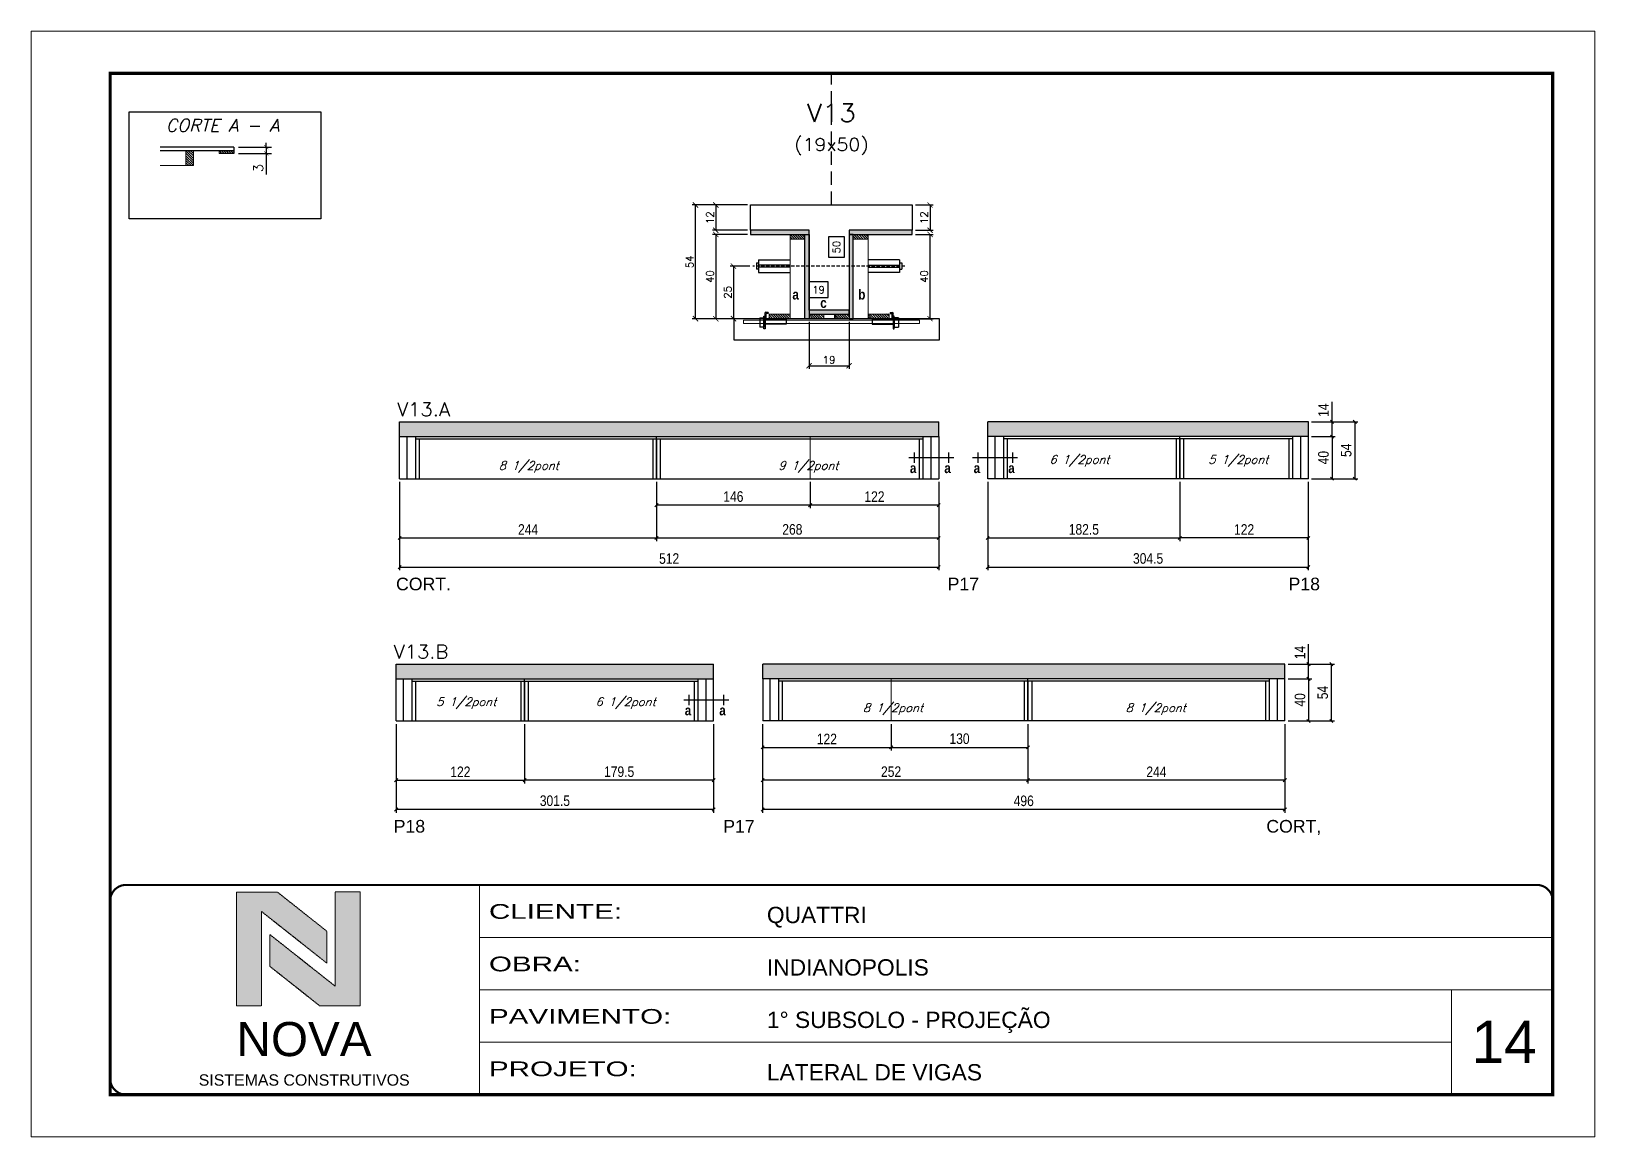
# Model space of a CAD drawing. Header units: millimetres. Extents: x 2921 to 9246, y 316 to 11751.
# Drawn here: x 4506 to 5991, y 6059 to 7109 of the extents above; entities that cross this region are included whole.
import ezdxf
from ezdxf.enums import TextEntityAlignment as Align

# ---------------------------------------------------------------- set-up
doc = ezdxf.new("R2010")
doc.units = ezdxf.units.MM
for name, pattern in [('CONTINUO', [0]), ('DASHED', [0.75, 0.5, -0.25]), ('HIDDEN', [9.525, 6.35, -3.175])]:
    doc.linetypes.add(name, pattern=pattern)
for name, color, linetype in [('1', 3, 'Continuous'), ('5', 5, 'Continuous'), ('barrote', 251, 'Continuous'), ('COTA', 241, 'Continuous'), ('Cota Seção (2x)', 4, 'Continuous'), ('Cotas', 1, 'Continuous'), ('detalhes', 4, 'Continuous'), ('Hachura', 253, 'Continuous'), ('NOMENCLATURA', 7, 'Continuous'), ('Painéis', 200, 'Continuous'), ('presilha', 1, 'Continuous'), ('SARR_2.2x7', 40, 'Continuous'), ('SARR_3.5x7', 81, 'Continuous'), ('TENSOR', 3, 'Continuous'), ('texto', 7, 'Continuous'), ('Texto de Titulo', 7, 'Continuous'), ('Texto Qtd Sarr', 242, 'Continuous')]:
    doc.layers.add(name, color=color, linetype=linetype)
for name, color, linetype, lineweight in [('CARIMBO', 255, 'Continuous', 9), ('CARIMBO-LEGENDA', 75, 'Continuous', 15), ('CONCRETO', 251, 'Continuous', 25), ('Folhas', 255, 'Continuous', 9), ('Madeira', 126, 'Continuous', 18), ('SARRAFO DE PRESSAO', 251, 'DASHED', 9), ('SCO-___-LAJ', 2, 'Continuous', 0), ('TEXTO PILAR', 3, 'Continuous', 15), ('Texto Seção', 7, 'Continuous', 15)]:
    doc.layers.add(name, color=color, linetype=linetype, lineweight=lineweight)
doc.styles.add('arial', font='arial.ttf')
doc.styles.add('COTA TECNICA', font='techl___.ttf', dxfattribs={"height": 10})
doc.styles.add('COTA TECNICA-50', font='techl___.ttf', dxfattribs={"height": 10})
doc.styles.add('REGUA-120', font='ROMANS.shx', dxfattribs={"height": 15})
doc.styles.add('Romans', font='romans.shx')
doc.styles.get("Standard").update_dxf_attribs({"font": 'arial.ttf'})
doc.styles.add('TECNICA', font='techb___.ttf', dxfattribs={"height": 10})
doc.styles.add('Tecnologia', font='')
doc.styles.get('Tecnologia').set_extended_font_data('Forgotten Futurist')
doc.dimstyles.new('COTA PAINEL-50', dxfattribs={"dimtxt": 10, "dimasz": 3, "dimexe": 3, "dimexo": 3, "dimgap": 3, "dimtad": 1, "dimdec": 1, "dimzin": 12, "dimdsep": 46, "dimtxsty": 'COTA TECNICA-50', "dimblk1": 'OBLIQUE', "dimblk2": 'OBLIQUE', "dimsah": 1, "dimcen": 0.9, "dimclrd": 4, "dimclre": 4, "dimclrt": 240, "dimadec": 1, "dimazin": 3, "dimtfac": 1, "dimtdec": 1, "dimtmove": 0, "dimatfit": 3, "dimfxl": 1, "dimtolj": 1, "dimtzin": 12, "dimarcsym": 0})
doc.dimstyles.new('COTA PARA DETALHES', dxfattribs={"dimtxt": 9, "dimasz": 4, "dimexe": 5, "dimexo": 5, "dimgap": 3, "dimtad": 1, "dimdec": 1, "dimlfac": 0.5, "dimzin": 12, "dimdsep": 46, "dimtxsty": 'Romans', "dimblk": 'ARCHTICK', "dimcen": 10, "dimdle": 5, "dimclrd": 4, "dimclre": 4, "dimclrt": 240, "dimadec": 1, "dimazin": 3, "dimtfac": 1, "dimtdec": 1, "dimtmove": 0, "dimatfit": 3, "dimldrblk": 'ARCHTICK', "dimfxl": 1, "dimtolj": 1, "dimtzin": 12, "dimarcsym": 0})
doc.dimstyles.new('Cota Seção (2x)', dxfattribs={"dimtxt": 7, "dimasz": 5, "dimexe": 3, "dimexo": 3, "dimgap": 2, "dimtad": 3, "dimdec": 1, "dimlfac": 0.5, "dimzin": 12, "dimdsep": 46, "dimtxsty": 'Romans', "dimblk": 'ARCHTICK', "dimcen": 0, "dimclrd": 4, "dimclre": 4, "dimclrt": 1, "dimadec": 1, "dimazin": 3, "dimtfac": 1, "dimtdec": 1, "dimtmove": 0, "dimatfit": 3, "dimldrblk": 'OBLIQUE', "dimfxl": 1, "dimtolj": 1, "dimtzin": 12, "dimarcsym": 0})
doc.dimstyles.new('Cota Seção interna', dxfattribs={"dimtxt": 7, "dimasz": 6, "dimexe": 0.18, "dimexo": 2, "dimgap": -4, "dimtad": 3, "dimdec": 1, "dimlfac": 0.5, "dimzin": 12, "dimdsep": 46, "dimtxsty": 'Romans', "dimblk": 'ARCHTICK', "dimcen": 0.09, "dimse1": 1, "dimse2": 1, "dimsd1": 1, "dimsd2": 1, "dimclrd": 180, "dimclre": 5, "dimclrt": 1, "dimadec": 0, "dimazin": 3, "dimtfac": 1, "dimtdec": 1, "dimtofl": 0, "dimtmove": 0, "dimatfit": 3, "dimldrblk": 'ARCHTICK', "dimfxl": 1, "dimtolj": 1, "dimtzin": 0, "dimarcsym": 0})
doc.dimstyles.new('PAINEL', dxfattribs={"dimtxt": 10, "dimasz": 3, "dimexe": 3, "dimexo": 3, "dimgap": 3, "dimtad": 1, "dimdec": 1, "dimzin": 12, "dimdsep": 46, "dimtxsty": 'COTA TECNICA', "dimblk1": 'OBLIQUE', "dimblk2": 'OBLIQUE', "dimsah": 1, "dimcen": 0.9, "dimclrd": 4, "dimclre": 4, "dimclrt": 240, "dimadec": 1, "dimazin": 3, "dimtfac": 1, "dimtdec": 1, "dimtmove": 0, "dimatfit": 3, "dimfxl": 1, "dimtolj": 1, "dimtzin": 12, "dimarcsym": 0})
pattern_1 = [(315, (28201.551, -1393.844), (1.12253202, 1.12253202), [])]
pattern_2 = [(315, (44.5054, -4580.979), (1.12253202, 1.12253202), [])]

msp = doc.modelspace()

# ---------------------------------------------------------------- texts
at = {"layer": '5', "linetype": 'Continuous'}
for s, rotation, p in [('CORT. ', 359.99996, (4852.62, 6577.82)), ('P17', 359.99996, (5376.54, 6577.82)), ('P18', 359.99996, (5700.34, 6577.82)), ('P18', 0.00004, (4850.39, 6347.67)), ('P17', 0.00004, (5163.4, 6347.67)), ('CORT,', 0.00004, (5679.21, 6347.67))]:
    msp.add_text(s, height=12, rotation=rotation, dxfattribs=at).set_placement(p)
at = {"layer": 'CARIMBO', "style": 'arial'}
msp.add_text('14', height=40, dxfattribs=at).set_placement((5873.99, 6128.94))
at = {"layer": 'detalhes', "style": 'TECNICA'}
for s, p in [('a', (5229.1, 6854)), ('b', (5291.65, 6853.99)), ('c', (5255.53, 6846.04)), ('a', (5340.63, 6689.16)), ('a', (5373.41, 6689.16)), ('a', (5401.25, 6689.16)), ('a', (5434.02, 6689.16)), ('a', (5126.84, 6459.02)), ('a', (5159.61, 6459.02))]:
    msp.add_text(s, height=9.6, dxfattribs=at).set_placement(p)
at = {"layer": 'texto', "color": 2, "char_height": 8, "attachment_point": 5, "style": 'Romans'}
for s, insert in [('{\\Q19;\\C256;8 1/2pont}', (4978.68, 6695.04)), ('{\\Q19;\\C256;9 1/2pont}', (5244.24, 6695.04)), ('{\\Q19;\\C256;6 1/2pont}', (5501.74, 6700.73)), ('{\\Q19;\\C256;5 1/2pont}', (5652.58, 6700.73)), ('{\\Q19;\\C256;5 1/2pont}', (4919.28, 6470.59)), ('{\\Q19;\\C256;6 1/2pont}', (5070.64, 6470.59)), ('{\\Q19;\\C256;8 1/2pont}', (5324.62, 6464.9)), ('{\\Q19;\\C256;8 1/2pont}', (5574.18, 6464.9))]:
    msp.add_mtext(s, dxfattribs=dict(at, insert=insert))
at = {"layer": 'TEXTO PILAR', "color": 3, "style": 'Romans', "oblique": 15}
msp.add_text('CORTE A - A', height=12, dxfattribs=at).set_placement((4687.73, 7019.46), align=Align.MIDDLE)
at = {"layer": 'Texto Seção', "style": 'REGUA-120', "width": 1.05}
for s, p in [('V13.A', (4853.56, 6743.14)), ('V13.B', (4850.26, 6512.99))]:
    msp.add_text(s, height=13, dxfattribs=at).set_placement(p)

# ---------------------------------------------------------------- blocks, each defined once
blk = doc.blocks.new('A$C64660E27')
at = {"layer": 'COTA', "true_color": 0x1a1a1a}
h = blk.add_hatch(color=250, dxfattribs=at)
h.dxf.hatch_style = 1
h.paths.add_polyline_path([(185.4, -11.6), (142.4, -11.6), (142.4, -131.6), (168.8, -131.6), (168.8, -32.2), (237.7, -86.7), (237.7, -53)])
at = {"layer": 'COTA'}
h = blk.add_hatch(color=20, dxfattribs=at)
h.dxf.hatch_style = 1
h.paths.add_polyline_path([(273, -11.4), (246.6, -11.4), (246.6, -111.1), (177.7, -56.6), (177.7, -90.2), (230, -131.6), (273, -131.6)])
for p, q in [((142.4, -131.6), (142.4, -11.6)), ((142.4, -11.6), (185.4, -11.6)), ((185.4, -11.6), (237.7, -53)), ((273, -11.4), (246.6, -11.4)), ((246.6, -111.1), (246.6, -11.4)), ((273, -11.4), (273, -131.6)), ((168.8, -32.2), (237.7, -86.7)), ((168.8, -131.6), (168.8, -32.2)), ((246.6, -111.1), (177.7, -56.6)), ((177.7, -90.2), (177.7, -56.6)), ((237.7, -86.7), (237.7, -53)), ((230, -131.6), (177.7, -90.2)), ((142.4, -131.6), (168.8, -131.6)), ((273, -131.6), (230, -131.6))]:
    blk.add_line(p, q)
at = {"layer": 'CARIMBO-LEGENDA', "color": 7, "linetype": 'Continuous', "ltscale": 100, "style": 'arial'}
blk.add_text('NOVA', height=36, dxfattribs=at).set_placement((142.4, -184.8))
at = {"layer": 'CARIMBO-LEGENDA', "color": 7, "linetype": 'Continuous', "style": 'arial'}
blk.add_text('SISTEMAS CONSTRUTIVOS', height=12, dxfattribs=at).set_placement((102.5, -216))
blk = doc.blocks.new('9999999999')
at = {"color": 30, "linetype": 'CONTINUO'}
for p, q in [((98564.6, 34230.2), (98564.6, 34429.4)), ((98564.6, 34379.6), (99584, 34379.6)), ((98564.6, 34329.8), (99488, 34329.8)), ((99584, 34329.8), (99488, 34329.8)), ((99488, 34329.8), (99488, 34230.2)), ((98564.6, 34280), (99488, 34280))]:
    blk.add_line(p, q, dxfattribs=at)
at = {"color": 30, "linetype": 'CONTINUO', "const_width": 2}
blk.add_lwpolyline([(99584, 34230.2), (99584, 34414.4, 0.414214), (99569, 34429.4), (98229, 34429.4, 0.414214), (98214, 34414.4), (98214, 34245.2, 0.414214), (98229, 34230.2), (99584, 34230.2)], format="xyb", dxfattribs=at)
at = {"layer": 'Folhas'}
blk.add_lwpolyline([(98139, 34190.2), (99624, 34190.2), (99624, 35240.2), (98139, 35240.2)], close=True, dxfattribs=at)
at = {"layer": 'Folhas', "color": 30, "const_width": 3}
blk.add_lwpolyline([(98214, 34230.2), (99584, 34230.2), (99584, 35200.2), (98214, 35200.2)], close=True, dxfattribs=at)
at = {"xscale": 0.9, "yscale": 0.9, "zscale": 0.9}
blk.add_blockref('A$C64660E27', (98205.8, 34433.1), dxfattribs=at)
at = {"color": 7, "linetype": 'Continuous', "ltscale": 5, "style": 'arial'}
for s, height, p in [('QUATTRI', 15.48, (98837.7, 34393.1)), ('INDIANOPOLIS', 15.483, (98837.7, 34343.3)), ('1° SUBSOLO - PROJEÇÃO', 15.483, (98837.7, 34293.5)), ('LATERAL DE VIGAS', 15.483, (98837.7, 34243.7))]:
    blk.add_text(s, height=height, dxfattribs=at).set_placement(p)
at = {"layer": 'Folhas', "color": 7, "style": 'Tecnologia', "width": 1.5}
for s, p in [('CLIENTE:', (98573.7, 34397.2)), ('OBRA:', (98573.7, 34347.3)), ('PAVIMENTO:', (98573.7, 34297.5)), ('PROJETO:', (98573.7, 34247.7))]:
    blk.add_text(s, height=14, dxfattribs=at).set_placement(p)
blk = doc.blocks.new('_Oblique')
at = {"layer": '1', "color": 0, "lineweight": -2}
blk.add_line((-0.5, -0.5), (0.5, 0.5), dxfattribs=at)
blk = doc.blocks.new('*D672')
at = {"layer": 'COTA', "color": 4, "linetype": 'ByBlock', "lineweight": -2, "transparency": 16777216}
for p, q in [((4856, 6680.8), (4856, 6624.5)), ((5100, 6680.8), (5100, 6624.5)), ((4856, 6627.5), (5100, 6627.5))]:
    blk.add_line(p, q, dxfattribs=at)
at = {"layer": 'Defpoints', "color": 0, "linetype": 'ByBlock', "transparency": 16777216}
for p in [(4856, 6683.8), (5100, 6683.8), (5100, 6627.5)]:
    blk.add_point(p, dxfattribs=at)
at = {"layer": 'COTA', "color": 4, "linetype": 'ByBlock', "lineweight": -2, "transparency": 16777216, "xscale": 3, "yscale": 3, "zscale": 3, "rotation": 180}
blk.add_blockref('_Oblique', (4856, 6627.5), dxfattribs=at)
at = {"layer": 'COTA', "color": 4, "linetype": 'ByBlock', "lineweight": -2, "transparency": 16777216, "xscale": 3, "yscale": 3, "zscale": 3}
blk.add_blockref('_Oblique', (5100, 6627.5), dxfattribs=at)
at = {"layer": 'COTA', "color": 240, "linetype": 'ByBlock', "transparency": 16777216, "insert": (4978, 6635.6), "char_height": 10, "attachment_point": 5, "style": 'COTA TECNICA'}
blk.add_mtext('\\A1;244', dxfattribs=at)
blk = doc.blocks.new('*D1114')
at = {"layer": 'COTA', "color": 4, "linetype": 'ByBlock', "lineweight": -2, "transparency": 16777216}
for p, q in [((4856, 6680.8), (4856, 6596.8)), ((5368, 6680.8), (5368, 6596.8)), ((4856, 6599.8), (5368, 6599.8))]:
    blk.add_line(p, q, dxfattribs=at)
at = {"layer": 'Defpoints', "color": 0, "linetype": 'ByBlock', "transparency": 16777216}
for p in [(4856, 6683.8), (5368, 6683.8), (5368, 6599.8)]:
    blk.add_point(p, dxfattribs=at)
at = {"layer": 'COTA', "color": 4, "linetype": 'ByBlock', "lineweight": -2, "transparency": 16777216, "xscale": 3, "yscale": 3, "zscale": 3, "rotation": 180}
blk.add_blockref('_Oblique', (4856, 6599.8), dxfattribs=at)
at = {"layer": 'COTA', "color": 4, "linetype": 'ByBlock', "lineweight": -2, "transparency": 16777216, "xscale": 3, "yscale": 3, "zscale": 3}
blk.add_blockref('_Oblique', (5368, 6599.8), dxfattribs=at)
at = {"layer": 'COTA', "color": 240, "linetype": 'ByBlock', "transparency": 16777216, "insert": (5112, 6607.9), "char_height": 10, "attachment_point": 5, "style": 'COTA TECNICA'}
blk.add_mtext('\\A1;512', dxfattribs=at)
blk = doc.blocks.new('*D1115')
at = {"layer": 'COTA', "color": 4, "lineweight": -2, "transparency": 16777216}
for p, q in [((5100, 6680.8), (5100, 6624.5)), ((5368, 6680.8), (5368, 6624.5)), ((5100, 6627.5), (5368, 6627.5))]:
    blk.add_line(p, q, dxfattribs=at)
at = {"layer": 'Defpoints', "color": 0, "transparency": 16777216}
for p in [(5100, 6683.8), (5368, 6683.8), (5368, 6627.5)]:
    blk.add_point(p, dxfattribs=at)
at = {"layer": 'COTA', "color": 4, "lineweight": -2, "transparency": 16777216, "xscale": 3, "yscale": 3, "zscale": 3, "rotation": 180}
blk.add_blockref('_Oblique', (5100, 6627.5), dxfattribs=at)
at = {"layer": 'COTA', "color": 4, "lineweight": -2, "transparency": 16777216, "xscale": 3, "yscale": 3, "zscale": 3}
blk.add_blockref('_Oblique', (5368, 6627.5), dxfattribs=at)
at = {"layer": 'COTA', "color": 240, "transparency": 16777216, "insert": (5229, 6635.6), "char_height": 10, "attachment_point": 5, "style": 'COTA TECNICA'}
blk.add_mtext('\\A1;268 ', dxfattribs=at)
blk = doc.blocks.new('*D673')
at = {"layer": 'COTA', "color": 4, "linetype": 'ByBlock', "lineweight": -2, "transparency": 16777216}
for p, q in [((5597.1, 6680.8), (5597.1, 6624.5)), ((5719.1, 6680.8), (5719.1, 6624.5)), ((5719.1, 6627.5), (5597.1, 6627.5))]:
    blk.add_line(p, q, dxfattribs=at)
at = {"layer": 'Defpoints', "color": 0, "linetype": 'ByBlock', "transparency": 16777216}
for p in [(5597.1, 6683.8), (5719.1, 6683.8), (5597.1, 6627.5)]:
    blk.add_point(p, dxfattribs=at)
at = {"layer": 'COTA', "color": 4, "linetype": 'ByBlock', "lineweight": -2, "transparency": 16777216, "xscale": 3, "yscale": 3, "zscale": 3, "rotation": 180}
blk.add_blockref('_Oblique', (5597.1, 6627.5), dxfattribs=at)
at = {"layer": 'COTA', "color": 4, "linetype": 'ByBlock', "lineweight": -2, "transparency": 16777216, "xscale": 3, "yscale": 3, "zscale": 3}
blk.add_blockref('_Oblique', (5719.1, 6627.5), dxfattribs=at)
at = {"layer": 'COTA', "color": 240, "linetype": 'ByBlock', "transparency": 16777216, "insert": (5658.1, 6635.6), "char_height": 10, "width": 165.595, "attachment_point": 5, "style": 'COTA TECNICA'}
blk.add_mtext('\\A1;122 ', dxfattribs=at)
blk = doc.blocks.new('*D687')
at = {"layer": 'COTA', "color": 4, "lineweight": -2, "transparency": 16777216}
for p, q in [((5414.6, 6680.8), (5414.6, 6624.5)), ((5597.1, 6680.8), (5597.1, 6624.5)), ((5414.6, 6627.5), (5597.1, 6627.5))]:
    blk.add_line(p, q, dxfattribs=at)
at = {"layer": 'Defpoints', "color": 0, "transparency": 16777216}
for p in [(5414.6, 6683.8), (5597.1, 6683.8), (5597.1, 6627.5)]:
    blk.add_point(p, dxfattribs=at)
at = {"layer": 'COTA', "color": 4, "lineweight": -2, "transparency": 16777216, "xscale": 3, "yscale": 3, "zscale": 3, "rotation": 180}
blk.add_blockref('_Oblique', (5414.6, 6627.5), dxfattribs=at)
at = {"layer": 'COTA', "color": 4, "lineweight": -2, "transparency": 16777216, "xscale": 3, "yscale": 3, "zscale": 3}
blk.add_blockref('_Oblique', (5597.1, 6627.5), dxfattribs=at)
at = {"layer": 'COTA', "color": 240, "transparency": 16777216, "insert": (5505.9, 6635.6), "char_height": 10, "attachment_point": 5, "style": 'COTA TECNICA'}
blk.add_mtext('\\A1;182.5', dxfattribs=at)
blk = doc.blocks.new('*D688')
at = {"layer": 'Defpoints', "color": 0, "transparency": 16777216}
for p in [(5414.6, 6683.8), (5719.1, 6627.5), (5719.1, 6599.8)]:
    blk.add_point(p, dxfattribs=at)
at = {"layer": 'Painéis', "color": 4, "lineweight": -2, "transparency": 16777216}
for p, q in [((5414.6, 6680.8), (5414.6, 6596.8)), ((5719.1, 6624.5), (5719.1, 6596.8)), ((5414.6, 6599.8), (5719.1, 6599.8))]:
    blk.add_line(p, q, dxfattribs=at)
at = {"layer": 'Painéis', "color": 4, "lineweight": -2, "transparency": 16777216, "xscale": 3, "yscale": 3, "zscale": 3, "rotation": 180}
blk.add_blockref('_Oblique', (5414.6, 6599.8), dxfattribs=at)
at = {"layer": 'Painéis', "color": 4, "lineweight": -2, "transparency": 16777216, "xscale": 3, "yscale": 3, "zscale": 3}
blk.add_blockref('_Oblique', (5719.1, 6599.8), dxfattribs=at)
at = {"layer": 'Painéis', "color": 240, "lineweight": 5, "transparency": 16777216, "insert": (5566.9, 6608), "char_height": 10, "attachment_point": 5, "style": 'COTA TECNICA'}
blk.add_mtext('\\A1;304.5', dxfattribs=at)
blk = doc.blocks.new('*D689')
at = {"layer": 'COTA', "color": 4, "lineweight": -2, "transparency": 16777216}
for p, q in [((5722.1, 6723.8), (5744.6, 6723.8)), ((5741.6, 6723.8), (5741.6, 6683.8)), ((5722.1, 6683.8), (5744.6, 6683.8))]:
    blk.add_line(p, q, dxfattribs=at)
at = {"layer": 'Defpoints', "color": 0, "transparency": 16777216}
for p in [(5719.1, 6723.8), (5719.1, 6683.8), (5741.6, 6683.8)]:
    blk.add_point(p, dxfattribs=at)
at = {"layer": 'COTA', "color": 4, "lineweight": -2, "transparency": 16777216, "xscale": 3, "yscale": 3, "zscale": 3}
for p, rotation in [((5741.6, 6723.8), 90), ((5741.6, 6683.8), 270)]:
    blk.add_blockref('_Oblique', p, dxfattribs=dict(at, rotation=rotation))
at = {"layer": 'COTA', "color": 240, "transparency": 16777216, "insert": (5733.5, 6703.8), "char_height": 10, "attachment_point": 5, "rotation": 90, "style": 'COTA TECNICA-50'}
blk.add_mtext('\\A1;40', dxfattribs=at)
blk = doc.blocks.new('*D690')
at = {"layer": 'COTA', "color": 4, "lineweight": -2, "transparency": 16777216}
for p, q in [((5741.6, 6737.8), (5741.6, 6756.9)), ((5722.1, 6737.8), (5744.6, 6737.8)), ((5741.6, 6723.8), (5741.6, 6737.8)), ((5722.1, 6723.8), (5744.6, 6723.8))]:
    blk.add_line(p, q, dxfattribs=at)
at = {"layer": 'Defpoints', "color": 0, "transparency": 16777216}
for p in [(5719.1, 6737.8), (5741.6, 6737.8), (5719.1, 6723.8)]:
    blk.add_point(p, dxfattribs=at)
at = {"layer": 'COTA', "color": 4, "lineweight": -2, "transparency": 16777216, "xscale": 3, "yscale": 3, "zscale": 3}
for p, rotation in [((5741.6, 6737.8), 90), ((5741.6, 6723.8), 270)]:
    blk.add_blockref('_Oblique', p, dxfattribs=dict(at, rotation=rotation))
at = {"layer": 'COTA', "color": 240, "transparency": 16777216, "insert": (5733.5, 6748.9), "char_height": 10, "attachment_point": 5, "rotation": 90, "style": 'COTA TECNICA-50'}
blk.add_mtext('\\A1;14', dxfattribs=at)
blk = doc.blocks.new('*D691')
at = {"layer": 'COTA', "color": 4, "lineweight": -2, "transparency": 16777216}
for p, q in [((5722.1, 6737.8), (5766.2, 6737.8)), ((5763.2, 6737.8), (5763.2, 6683.8)), ((5722.1, 6683.8), (5766.2, 6683.8))]:
    blk.add_line(p, q, dxfattribs=at)
at = {"layer": 'Defpoints', "color": 0, "transparency": 16777216}
for p in [(5719.1, 6737.8), (5719.1, 6683.8), (5763.2, 6683.8)]:
    blk.add_point(p, dxfattribs=at)
at = {"layer": 'COTA', "color": 4, "lineweight": -2, "transparency": 16777216, "xscale": 3, "yscale": 3, "zscale": 3}
for p, rotation in [((5763.2, 6737.8), 90), ((5763.2, 6683.8), 270)]:
    blk.add_blockref('_Oblique', p, dxfattribs=dict(at, rotation=rotation))
at = {"layer": 'COTA', "color": 240, "transparency": 16777216, "insert": (5755.1, 6710.8), "char_height": 10, "attachment_point": 5, "rotation": 90, "style": 'COTA TECNICA-50'}
blk.add_mtext('\\A1;54', dxfattribs=at)
blk = doc.blocks.new('*D1121')
at = {"layer": 'Defpoints', "color": 0, "transparency": 16777216}
for p in [(5246, 6683.8), (5368, 6683.8), (5246, 6658.7)]:
    blk.add_point(p, dxfattribs=at)
at = {"layer": 'Painéis', "color": 4, "lineweight": -2, "transparency": 16777216}
for p, q in [((5246, 6680.8), (5246, 6655.7)), ((5368, 6680.8), (5368, 6655.7)), ((5368, 6658.7), (5246, 6658.7))]:
    blk.add_line(p, q, dxfattribs=at)
at = {"layer": 'Painéis', "color": 4, "lineweight": -2, "transparency": 16777216, "xscale": 3, "yscale": 3, "zscale": 3, "rotation": 180}
blk.add_blockref('_Oblique', (5246, 6658.7), dxfattribs=at)
at = {"layer": 'Painéis', "color": 4, "lineweight": -2, "transparency": 16777216, "xscale": 3, "yscale": 3, "zscale": 3}
blk.add_blockref('_Oblique', (5368, 6658.7), dxfattribs=at)
at = {"layer": 'Painéis', "color": 240, "lineweight": 5, "transparency": 16777216, "insert": (5307, 6666.8), "char_height": 10, "attachment_point": 5, "style": 'COTA TECNICA'}
blk.add_mtext('\\A1;122', dxfattribs=at)
blk = doc.blocks.new('*D1122')
at = {"layer": 'Defpoints', "color": 0, "transparency": 16777216}
for p in [(5100, 6683.8), (5246, 6683.8), (5100, 6658.7)]:
    blk.add_point(p, dxfattribs=at)
at = {"layer": 'Painéis', "color": 4, "lineweight": -2, "transparency": 16777216}
for p, q in [((5100, 6680.8), (5100, 6655.7)), ((5246, 6680.8), (5246, 6655.7)), ((5246, 6658.7), (5100, 6658.7))]:
    blk.add_line(p, q, dxfattribs=at)
at = {"layer": 'Painéis', "color": 4, "lineweight": -2, "transparency": 16777216, "xscale": 3, "yscale": 3, "zscale": 3, "rotation": 180}
blk.add_blockref('_Oblique', (5100, 6658.7), dxfattribs=at)
at = {"layer": 'Painéis', "color": 4, "lineweight": -2, "transparency": 16777216, "xscale": 3, "yscale": 3, "zscale": 3}
blk.add_blockref('_Oblique', (5246, 6658.7), dxfattribs=at)
at = {"layer": 'Painéis', "color": 240, "lineweight": 5, "transparency": 16777216, "insert": (5173, 6666.8), "char_height": 10, "attachment_point": 5, "style": 'COTA TECNICA'}
blk.add_mtext('\\A1;146', dxfattribs=at)
blk = doc.blocks.new('titulo1')
at = {"layer": 'Defpoints', "color": 252, "linetype": 'HIDDEN', "ltscale": 2}
blk.add_line((0, 0), (0, 125), dxfattribs=at)
at = {"layer": 'Defpoints', "style": 'Romans', "oblique": 15}
blk.add_attdef('FOLHA', text='', height=10, dxfattribs=at).set_placement((0, 15.6), align=Align.MIDDLE_CENTER)
at = {"layer": 'Texto Qtd Sarr', "color": 3, "style": 'Romans', "oblique": 15}
for tag, height, p in [('TITULO', 17, (0, 71.4)), ('SEÇÃO', 12, (0, 41.5))]:
    blk.add_attdef(tag, text='', height=height, dxfattribs=at).set_placement(p, align=Align.MIDDLE_CENTER)
blk = doc.blocks.new('_ArchTick')
at = {"color": 0, "linetype": 'ByBlock', "const_width": 0.15}
blk.add_lwpolyline([(-0.5, -0.5), (0.5, 0.5)], dxfattribs=at)
blk = doc.blocks.new('*D692')
at = {"layer": 'COTA', "color": 4, "lineweight": -2, "transparency": 16777216}
for p, q in [((5345.9, 6943.8), (5362.8, 6943.8)), ((5359.8, 6943.8), (5359.8, 6919.8)), ((5345.9, 6919.8), (5362.8, 6919.8))]:
    blk.add_line(p, q, dxfattribs=at)
at = {"layer": 'Defpoints', "color": 0, "transparency": 16777216}
for p in [(5342.9, 6943.8), (5342.9, 6919.8), (5359.8, 6919.8)]:
    blk.add_point(p, dxfattribs=at)
at = {"layer": 'COTA', "color": 4, "lineweight": -2, "transparency": 16777216, "xscale": 5, "yscale": 5, "zscale": 5}
for p, rotation in [((5359.8, 6943.8), 90), ((5359.8, 6919.8), 270)]:
    blk.add_blockref('_ArchTick', p, dxfattribs=dict(at, rotation=rotation))
at = {"layer": 'COTA', "color": 1, "transparency": 16777216, "insert": (5354.3, 6931.8), "char_height": 7, "attachment_point": 5, "rotation": 90, "style": 'Romans'}
blk.add_mtext('\\A1;12', dxfattribs=at)
blk = doc.blocks.new('*D693')
at = {"layer": 'COTA', "color": 4, "lineweight": -2, "transparency": 16777216}
for p, q in [((5186.3, 6943.8), (5134, 6943.8)), ((5137, 6835.8), (5137, 6943.8)), ((5208.3, 6835.8), (5134, 6835.8))]:
    blk.add_line(p, q, dxfattribs=at)
at = {"layer": 'Defpoints', "color": 0, "transparency": 16777216}
for p in [(5137, 6943.8), (5189.3, 6943.8), (5211.3, 6835.8)]:
    blk.add_point(p, dxfattribs=at)
at = {"layer": 'COTA', "color": 4, "lineweight": -2, "transparency": 16777216, "xscale": 5, "yscale": 5, "zscale": 5}
for p, rotation in [((5137, 6943.8), 90), ((5137, 6835.8), 270)]:
    blk.add_blockref('_ArchTick', p, dxfattribs=dict(at, rotation=rotation))
at = {"layer": 'COTA', "color": 1, "transparency": 16777216, "insert": (5131.5, 6889.8), "char_height": 7, "attachment_point": 5, "rotation": 90, "style": 'Romans'}
blk.add_mtext('\\A1;54', dxfattribs=at)
blk = doc.blocks.new('*D694')
at = {"layer": 'COTA', "color": 4, "lineweight": -2, "transparency": 16777216}
for p, q in [((5345.9, 6915.8), (5362.8, 6915.8)), ((5359.8, 6835.8), (5359.8, 6915.8)), ((5319.5, 6835.8), (5362.8, 6835.8))]:
    blk.add_line(p, q, dxfattribs=at)
at = {"layer": 'Defpoints', "color": 0, "transparency": 16777216}
for p in [(5342.9, 6915.8), (5359.8, 6915.8), (5316.5, 6835.8)]:
    blk.add_point(p, dxfattribs=at)
at = {"layer": 'COTA', "color": 4, "lineweight": -2, "transparency": 16777216, "xscale": 5, "yscale": 5, "zscale": 5}
for p, rotation in [((5359.8, 6915.8), 90), ((5359.8, 6835.8), 270)]:
    blk.add_blockref('_ArchTick', p, dxfattribs=dict(at, rotation=rotation))
at = {"layer": 'COTA', "color": 1, "transparency": 16777216, "insert": (5354.3, 6875.8), "char_height": 7, "attachment_point": 5, "rotation": 90, "style": 'Romans'}
blk.add_mtext('\\A1;40', dxfattribs=at)
blk = doc.blocks.new('*D695')
at = {"layer": 'Cota Seção (2x)', "color": 180, "lineweight": -2, "transparency": 16777216}
for p, q in [((5278.4, 6913.5), (5263.4, 6913.5)), ((5263.4, 6913.5), (5263.4, 6894.1)), ((5278.4, 6894.1), (5278.4, 6913.5)), ((5263.4, 6894.1), (5278.4, 6894.1))]:
    blk.add_line(p, q, dxfattribs=at)
at = {"layer": 'Defpoints', "color": 0, "transparency": 16777216}
for p in [(5282.4, 6943.8), (5293.9, 6943.8), (5293.9, 6843.8)]:
    blk.add_point(p, dxfattribs=at)
at = {"layer": 'Cota Seção (2x)', "color": 1, "transparency": 16777216, "insert": (5270.9, 6903.8), "char_height": 7, "attachment_point": 5, "rotation": 90, "style": 'Romans'}
blk.add_mtext('\\A1;50', dxfattribs=at)
blk = doc.blocks.new('*D696')
at = {"layer": 'COTA', "color": 4, "lineweight": -2, "transparency": 16777216}
for p, q in [((5186.3, 6943.8), (5153.3, 6943.8)), ((5156.3, 6943.8), (5156.3, 6919.8)), ((5186.3, 6919.8), (5153.3, 6919.8))]:
    blk.add_line(p, q, dxfattribs=at)
at = {"layer": 'Defpoints', "color": 0, "transparency": 16777216}
for p in [(5189.3, 6943.8), (5156.3, 6919.8), (5189.3, 6919.8)]:
    blk.add_point(p, dxfattribs=at)
at = {"layer": 'COTA', "color": 4, "lineweight": -2, "transparency": 16777216, "xscale": 5, "yscale": 5, "zscale": 5}
for p, rotation in [((5156.3, 6943.8), 90), ((5156.3, 6919.8), 270)]:
    blk.add_blockref('_ArchTick', p, dxfattribs=dict(at, rotation=rotation))
at = {"layer": 'COTA', "color": 1, "transparency": 16777216, "insert": (5150.8, 6931.8), "char_height": 7, "attachment_point": 5, "rotation": 90, "style": 'Romans'}
blk.add_mtext('\\A1;12', dxfattribs=at)
blk = doc.blocks.new('*D697')
at = {"layer": 'COTA', "color": 4, "lineweight": -2, "transparency": 16777216}
for p, q in [((5186.3, 6915.8), (5153.3, 6915.8)), ((5156.3, 6915.8), (5156.3, 6835.8)), ((5208.3, 6835.8), (5153.3, 6835.8))]:
    blk.add_line(p, q, dxfattribs=at)
at = {"layer": 'Defpoints', "color": 0, "transparency": 16777216}
for p in [(5189.3, 6915.8), (5156.3, 6835.8), (5211.3, 6835.8)]:
    blk.add_point(p, dxfattribs=at)
at = {"layer": 'COTA', "color": 4, "lineweight": -2, "transparency": 16777216, "xscale": 5, "yscale": 5, "zscale": 5}
for p, rotation in [((5156.3, 6915.8), 90), ((5156.3, 6835.8), 270)]:
    blk.add_blockref('_ArchTick', p, dxfattribs=dict(at, rotation=rotation))
at = {"layer": 'COTA', "color": 1, "transparency": 16777216, "insert": (5150.8, 6875.8), "char_height": 7, "attachment_point": 5, "rotation": 90, "style": 'Romans'}
blk.add_mtext('\\A1;40', dxfattribs=at)
blk = doc.blocks.new('PRESILHA METÁLICA 1')
at = {"layer": 'presilha'}
for p, q in [((0, 13), (6, 13)), ((0, 13), (0, 0)), ((6, 0), (0, 0)), ((6, 15.5), (7.5, 15.5)), ((6, -2.5), (6, 15.5)), ((6, 13), (6, 0)), ((7.5, 10.6), (7.5, 19.9)), ((7.5, 15.5), (7.5, -2.5)), ((37.5, 4.1), (7.5, 4.1)), ((12, 21), (8.6, 21)), ((9, 11.6), (9, 18.9)), ((12, 19.5), (9.6, 19.5)), ((37.5, 11), (9.6, 11)), ((12, 21), (12, 19.5)), ((37.5, 11), (37.5, 4.1)), ((7.5, -2.5), (6, -2.5))]:
    blk.add_line(p, q, dxfattribs=at)
for centre, radius, start, end in [((8.6, 19.9), 1.14, 90, 180), ((9.6, 18.9), 0.57, 90, 180), ((9.6, 11.6), 0.57, 180, 270)]:
    blk.add_arc(centre, radius, start, end, dxfattribs=at)
blk = doc.blocks.new('*D698')
at = {"layer": 'COTA', "color": 4, "lineweight": -2, "transparency": 16777216}
for p, q in [((5244.9, 6832.8), (5244.9, 6788.1)), ((5282.9, 6832.8), (5282.9, 6788.1)), ((5244.9, 6791.1), (5282.9, 6791.1))]:
    blk.add_line(p, q, dxfattribs=at)
at = {"layer": 'Defpoints', "color": 0, "transparency": 16777216}
for p in [(5244.9, 6835.8), (5282.9, 6835.8), (5282.9, 6791.1)]:
    blk.add_point(p, dxfattribs=at)
at = {"layer": 'COTA', "color": 4, "lineweight": -2, "transparency": 16777216, "xscale": 5, "yscale": 5, "zscale": 5, "rotation": 180}
blk.add_blockref('_ArchTick', (5244.9, 6791.1), dxfattribs=at)
at = {"layer": 'COTA', "color": 4, "lineweight": -2, "transparency": 16777216, "xscale": 5, "yscale": 5, "zscale": 5}
blk.add_blockref('_ArchTick', (5282.9, 6791.1), dxfattribs=at)
at = {"layer": 'COTA', "color": 1, "transparency": 16777216, "insert": (5263.9, 6796.6), "char_height": 7, "attachment_point": 5, "style": 'Romans'}
blk.add_mtext('\\A1;19', dxfattribs=at)
blk = doc.blocks.new('*D1123')
at = {"layer": 'COTA', "color": 4, "lineweight": -2, "transparency": 16777216}
for p, q in [((5188.6, 6885.8), (5170.1, 6885.8)), ((5173.1, 6885.8), (5173.1, 6835.8)), ((5188.6, 6835.8), (5170.1, 6835.8))]:
    blk.add_line(p, q, dxfattribs=at)
at = {"layer": 'Defpoints', "color": 0, "transparency": 16777216}
for p in [(5191.6, 6885.8), (5173.1, 6835.8), (5191.6, 6835.8)]:
    blk.add_point(p, dxfattribs=at)
at = {"layer": 'COTA', "color": 4, "lineweight": -2, "transparency": 16777216, "xscale": 5, "yscale": 5, "zscale": 5}
for p, rotation in [((5173.1, 6885.8), 90), ((5173.1, 6835.8), 270)]:
    blk.add_blockref('_ArchTick', p, dxfattribs=dict(at, rotation=rotation))
at = {"layer": 'COTA', "color": 1, "transparency": 16777216, "insert": (5167.6, 6860.8), "char_height": 7, "attachment_point": 5, "rotation": 90, "style": 'Romans'}
blk.add_mtext('\\A1;25', dxfattribs=at)
blk = doc.blocks.new('*D699')
at = {"layer": 'Cota Seção (2x)', "color": 180, "lineweight": -2, "transparency": 16777216}
for p, q in [((5262.9, 6870.8), (5244.9, 6870.8)), ((5244.9, 6870.8), (5244.9, 6855.8)), ((5262.9, 6855.8), (5262.9, 6870.8)), ((5244.9, 6855.8), (5262.9, 6855.8))]:
    blk.add_line(p, q, dxfattribs=at)
at = {"layer": 'Defpoints', "color": 0, "transparency": 16777216}
for p in [(5282.9, 6851.8), (5244.9, 6835.8), (5282.9, 6835.8)]:
    blk.add_point(p, dxfattribs=at)
at = {"layer": 'Cota Seção (2x)', "color": 1, "transparency": 16777216, "insert": (5253.9, 6863.3), "char_height": 7, "attachment_point": 5, "style": 'Romans'}
blk.add_mtext('\\A1;19', dxfattribs=at)
blk = doc.blocks.new('*D700')
at = {"layer": 'COTA', "color": 4, "linetype": 'ByBlock', "lineweight": -2, "transparency": 16777216}
for p, q in [((5452.8, 6450.7), (5452.8, 6394.4)), ((5696.8, 6450.7), (5696.8, 6394.4)), ((5696.8, 6397.4), (5452.8, 6397.4))]:
    blk.add_line(p, q, dxfattribs=at)
at = {"layer": 'Defpoints', "color": 0, "linetype": 'ByBlock', "transparency": 16777216}
for p in [(5452.8, 6453.7), (5696.8, 6453.7), (5452.8, 6397.4)]:
    blk.add_point(p, dxfattribs=at)
at = {"layer": 'COTA', "color": 4, "linetype": 'ByBlock', "lineweight": -2, "transparency": 16777216, "xscale": 3, "yscale": 3, "zscale": 3, "rotation": 180}
blk.add_blockref('_Oblique', (5452.8, 6397.4), dxfattribs=at)
at = {"layer": 'COTA', "color": 4, "linetype": 'ByBlock', "lineweight": -2, "transparency": 16777216, "xscale": 3, "yscale": 3, "zscale": 3}
blk.add_blockref('_Oblique', (5696.8, 6397.4), dxfattribs=at)
at = {"layer": 'COTA', "color": 240, "linetype": 'ByBlock', "transparency": 16777216, "insert": (5574.8, 6405.4), "char_height": 10, "attachment_point": 5, "style": 'COTA TECNICA'}
blk.add_mtext('\\A1;244', dxfattribs=at)
blk = doc.blocks.new('*D1124')
at = {"layer": 'COTA', "color": 4, "linetype": 'ByBlock', "lineweight": -2, "transparency": 16777216}
for p, q in [((5200.8, 6450.7), (5200.8, 6366.6)), ((5696.8, 6450.7), (5696.8, 6366.6)), ((5696.8, 6369.6), (5200.8, 6369.6))]:
    blk.add_line(p, q, dxfattribs=at)
at = {"layer": 'Defpoints', "color": 0, "linetype": 'ByBlock', "transparency": 16777216}
for p in [(5200.8, 6453.7), (5696.8, 6453.7), (5200.8, 6369.6)]:
    blk.add_point(p, dxfattribs=at)
at = {"layer": 'COTA', "color": 4, "linetype": 'ByBlock', "lineweight": -2, "transparency": 16777216, "xscale": 3, "yscale": 3, "zscale": 3, "rotation": 180}
blk.add_blockref('_Oblique', (5200.8, 6369.6), dxfattribs=at)
at = {"layer": 'COTA', "color": 4, "linetype": 'ByBlock', "lineweight": -2, "transparency": 16777216, "xscale": 3, "yscale": 3, "zscale": 3}
blk.add_blockref('_Oblique', (5696.8, 6369.6), dxfattribs=at)
at = {"layer": 'COTA', "color": 240, "linetype": 'ByBlock', "transparency": 16777216, "insert": (5448.8, 6377.8), "char_height": 10, "attachment_point": 5, "style": 'COTA TECNICA'}
blk.add_mtext('\\A1;496', dxfattribs=at)
blk = doc.blocks.new('*D1116')
at = {"layer": 'COTA', "color": 4, "lineweight": -2, "transparency": 16777216}
for p, q in [((5200.8, 6450.7), (5200.8, 6394.4)), ((5452.8, 6450.7), (5452.8, 6394.4)), ((5452.8, 6397.4), (5200.8, 6397.4))]:
    blk.add_line(p, q, dxfattribs=at)
at = {"layer": 'Defpoints', "color": 0, "transparency": 16777216}
for p in [(5200.8, 6453.7), (5452.8, 6453.7), (5200.8, 6397.4)]:
    blk.add_point(p, dxfattribs=at)
at = {"layer": 'COTA', "color": 4, "lineweight": -2, "transparency": 16777216, "xscale": 3, "yscale": 3, "zscale": 3, "rotation": 180}
blk.add_blockref('_Oblique', (5200.8, 6397.4), dxfattribs=at)
at = {"layer": 'COTA', "color": 4, "lineweight": -2, "transparency": 16777216, "xscale": 3, "yscale": 3, "zscale": 3}
blk.add_blockref('_Oblique', (5452.8, 6397.4), dxfattribs=at)
at = {"layer": 'COTA', "color": 240, "transparency": 16777216, "insert": (5322.8, 6405.5), "char_height": 10, "attachment_point": 5, "style": 'COTA TECNICA'}
blk.add_mtext('\\A1;252 ', dxfattribs=at)
blk = doc.blocks.new('*D674')
at = {"layer": 'COTA', "color": 4, "linetype": 'ByBlock', "lineweight": -2, "transparency": 16777216}
for p, q in [((4852.7, 6450.7), (4852.7, 6394.4)), ((4974.7, 6450.7), (4974.7, 6394.4)), ((4852.7, 6397.4), (4974.7, 6397.4))]:
    blk.add_line(p, q, dxfattribs=at)
at = {"layer": 'Defpoints', "color": 0, "linetype": 'ByBlock', "transparency": 16777216}
for p in [(4852.7, 6453.7), (4974.7, 6453.7), (4974.7, 6397.4)]:
    blk.add_point(p, dxfattribs=at)
at = {"layer": 'COTA', "color": 4, "linetype": 'ByBlock', "lineweight": -2, "transparency": 16777216, "xscale": 3, "yscale": 3, "zscale": 3, "rotation": 180}
blk.add_blockref('_Oblique', (4852.7, 6397.4), dxfattribs=at)
at = {"layer": 'COTA', "color": 4, "linetype": 'ByBlock', "lineweight": -2, "transparency": 16777216, "xscale": 3, "yscale": 3, "zscale": 3}
blk.add_blockref('_Oblique', (4974.7, 6397.4), dxfattribs=at)
at = {"layer": 'COTA', "color": 240, "linetype": 'ByBlock', "transparency": 16777216, "insert": (4913.7, 6405.4), "char_height": 10, "width": 165.595, "attachment_point": 5, "style": 'COTA TECNICA'}
blk.add_mtext('\\A1;122 ', dxfattribs=at)
blk = doc.blocks.new('*D675')
at = {"layer": 'COTA', "color": 4, "lineweight": -2, "transparency": 16777216}
for p, q in [((4974.7, 6450.7), (4974.7, 6394.4)), ((5154.2, 6450.7), (5154.2, 6394.4)), ((5154.2, 6397.4), (4974.7, 6397.4))]:
    blk.add_line(p, q, dxfattribs=at)
at = {"layer": 'Defpoints', "color": 0, "transparency": 16777216}
for p in [(4974.7, 6453.7), (5154.2, 6453.7), (4974.7, 6397.4)]:
    blk.add_point(p, dxfattribs=at)
at = {"layer": 'COTA', "color": 4, "lineweight": -2, "transparency": 16777216, "xscale": 3, "yscale": 3, "zscale": 3, "rotation": 180}
blk.add_blockref('_Oblique', (4974.7, 6397.4), dxfattribs=at)
at = {"layer": 'COTA', "color": 4, "lineweight": -2, "transparency": 16777216, "xscale": 3, "yscale": 3, "zscale": 3}
blk.add_blockref('_Oblique', (5154.2, 6397.4), dxfattribs=at)
at = {"layer": 'COTA', "color": 240, "transparency": 16777216, "insert": (5064.5, 6405.5), "char_height": 10, "attachment_point": 5, "style": 'COTA TECNICA'}
blk.add_mtext('\\A1;179.5', dxfattribs=at)
blk = doc.blocks.new('*D676')
at = {"layer": 'Defpoints', "color": 0, "transparency": 16777216}
for p in [(5154.2, 6453.7), (4852.7, 6397.4), (4852.7, 6369.6)]:
    blk.add_point(p, dxfattribs=at)
at = {"layer": 'Painéis', "color": 4, "lineweight": -2, "transparency": 16777216}
for p, q in [((5154.2, 6450.7), (5154.2, 6366.6)), ((4852.7, 6394.4), (4852.7, 6366.6)), ((5154.2, 6369.6), (4852.7, 6369.6))]:
    blk.add_line(p, q, dxfattribs=at)
at = {"layer": 'Painéis', "color": 4, "lineweight": -2, "transparency": 16777216, "xscale": 3, "yscale": 3, "zscale": 3, "rotation": 180}
blk.add_blockref('_Oblique', (4852.7, 6369.6), dxfattribs=at)
at = {"layer": 'Painéis', "color": 4, "lineweight": -2, "transparency": 16777216, "xscale": 3, "yscale": 3, "zscale": 3}
blk.add_blockref('_Oblique', (5154.2, 6369.6), dxfattribs=at)
at = {"layer": 'Painéis', "color": 240, "lineweight": 5, "transparency": 16777216, "insert": (5003.5, 6377.9), "char_height": 10, "attachment_point": 5, "style": 'COTA TECNICA'}
blk.add_mtext('\\A1;301.5', dxfattribs=at)
blk = doc.blocks.new('*D677')
at = {"layer": 'COTA', "color": 4, "lineweight": -2, "transparency": 16777216}
for p, q in [((5699.8, 6493.7), (5722.3, 6493.7)), ((5719.3, 6493.7), (5719.3, 6453.7)), ((5699.8, 6453.7), (5722.3, 6453.7))]:
    blk.add_line(p, q, dxfattribs=at)
at = {"layer": 'Defpoints', "color": 0, "transparency": 16777216}
for p in [(5696.8, 6493.7), (5696.8, 6453.7), (5719.3, 6453.7)]:
    blk.add_point(p, dxfattribs=at)
at = {"layer": 'COTA', "color": 4, "lineweight": -2, "transparency": 16777216, "xscale": 3, "yscale": 3, "zscale": 3}
for p, rotation in [((5719.3, 6493.7), 90), ((5719.3, 6453.7), 270)]:
    blk.add_blockref('_Oblique', p, dxfattribs=dict(at, rotation=rotation))
at = {"layer": 'COTA', "color": 240, "transparency": 16777216, "insert": (5711.2, 6473.7), "char_height": 10, "attachment_point": 5, "rotation": 90, "style": 'COTA TECNICA-50'}
blk.add_mtext('\\A1;40', dxfattribs=at)
blk = doc.blocks.new('*D678')
at = {"layer": 'COTA', "color": 4, "lineweight": -2, "transparency": 16777216}
for p, q in [((5719.3, 6507.7), (5719.3, 6526.8)), ((5699.8, 6507.7), (5722.3, 6507.7)), ((5719.3, 6493.7), (5719.3, 6507.7)), ((5699.8, 6493.7), (5722.3, 6493.7))]:
    blk.add_line(p, q, dxfattribs=at)
at = {"layer": 'Defpoints', "color": 0, "transparency": 16777216}
for p in [(5696.8, 6507.7), (5719.3, 6507.7), (5696.8, 6493.7)]:
    blk.add_point(p, dxfattribs=at)
at = {"layer": 'COTA', "color": 4, "lineweight": -2, "transparency": 16777216, "xscale": 3, "yscale": 3, "zscale": 3}
for p, rotation in [((5719.3, 6507.7), 90), ((5719.3, 6493.7), 270)]:
    blk.add_blockref('_Oblique', p, dxfattribs=dict(at, rotation=rotation))
at = {"layer": 'COTA', "color": 240, "transparency": 16777216, "insert": (5711.2, 6518.7), "char_height": 10, "attachment_point": 5, "rotation": 90, "style": 'COTA TECNICA-50'}
blk.add_mtext('\\A1;14', dxfattribs=at)
blk = doc.blocks.new('*D679')
at = {"layer": 'COTA', "color": 4, "lineweight": -2, "transparency": 16777216}
for p, q in [((5699.8, 6507.7), (5743.9, 6507.7)), ((5740.9, 6507.7), (5740.9, 6453.7)), ((5699.8, 6453.7), (5743.9, 6453.7))]:
    blk.add_line(p, q, dxfattribs=at)
at = {"layer": 'Defpoints', "color": 0, "transparency": 16777216}
for p in [(5696.8, 6507.7), (5696.8, 6453.7), (5740.9, 6453.7)]:
    blk.add_point(p, dxfattribs=at)
at = {"layer": 'COTA', "color": 4, "lineweight": -2, "transparency": 16777216, "xscale": 3, "yscale": 3, "zscale": 3}
for p, rotation in [((5740.9, 6507.7), 90), ((5740.9, 6453.7), 270)]:
    blk.add_blockref('_Oblique', p, dxfattribs=dict(at, rotation=rotation))
at = {"layer": 'COTA', "color": 240, "transparency": 16777216, "insert": (5732.8, 6480.7), "char_height": 10, "attachment_point": 5, "rotation": 90, "style": 'COTA TECNICA-50'}
blk.add_mtext('\\A1;54', dxfattribs=at)
blk = doc.blocks.new('*D1117')
at = {"layer": 'Defpoints', "color": 0, "transparency": 16777216}
for p in [(5200.8, 6453.7), (5322.8, 6453.7), (5322.8, 6428.6)]:
    blk.add_point(p, dxfattribs=at)
at = {"layer": 'Painéis', "color": 4, "lineweight": -2, "transparency": 16777216}
for p, q in [((5200.8, 6450.7), (5200.8, 6425.6)), ((5322.8, 6450.7), (5322.8, 6425.6)), ((5200.8, 6428.6), (5322.8, 6428.6))]:
    blk.add_line(p, q, dxfattribs=at)
at = {"layer": 'Painéis', "color": 4, "lineweight": -2, "transparency": 16777216, "xscale": 3, "yscale": 3, "zscale": 3, "rotation": 180}
blk.add_blockref('_Oblique', (5200.8, 6428.6), dxfattribs=at)
at = {"layer": 'Painéis', "color": 4, "lineweight": -2, "transparency": 16777216, "xscale": 3, "yscale": 3, "zscale": 3}
blk.add_blockref('_Oblique', (5322.8, 6428.6), dxfattribs=at)
at = {"layer": 'Painéis', "color": 240, "lineweight": 5, "transparency": 16777216, "insert": (5261.8, 6436.6), "char_height": 10, "attachment_point": 5, "style": 'COTA TECNICA'}
blk.add_mtext('\\A1;122', dxfattribs=at)
blk = doc.blocks.new('*D1118')
at = {"layer": 'Defpoints', "color": 0, "transparency": 16777216}
for p in [(5322.8, 6453.7), (5452.8, 6453.7), (5452.8, 6428.6)]:
    blk.add_point(p, dxfattribs=at)
at = {"layer": 'Painéis', "color": 4, "lineweight": -2, "transparency": 16777216}
for p, q in [((5322.8, 6450.7), (5322.8, 6425.6)), ((5452.8, 6450.7), (5452.8, 6425.6)), ((5322.8, 6428.6), (5452.8, 6428.6))]:
    blk.add_line(p, q, dxfattribs=at)
at = {"layer": 'Painéis', "color": 4, "lineweight": -2, "transparency": 16777216, "xscale": 3, "yscale": 3, "zscale": 3, "rotation": 180}
blk.add_blockref('_Oblique', (5322.8, 6428.6), dxfattribs=at)
at = {"layer": 'Painéis', "color": 4, "lineweight": -2, "transparency": 16777216, "xscale": 3, "yscale": 3, "zscale": 3}
blk.add_blockref('_Oblique', (5452.8, 6428.6), dxfattribs=at)
at = {"layer": 'Painéis', "color": 240, "lineweight": 5, "transparency": 16777216, "insert": (5387.8, 6436.8), "char_height": 10, "attachment_point": 5, "style": 'COTA TECNICA'}
blk.add_mtext('\\A1;130', dxfattribs=at)
blk = doc.blocks.new('*D281')
at = {"layer": 'COTA', "color": 4, "lineweight": -2, "transparency": 16777216}
for p, q in [((4702.9, 6998.8), (4734.3, 6998.8)), ((4729.3, 6998.8), (4729.3, 7002.8)), ((4729.3, 6998.8), (4729.3, 6992.8)), ((4702.9, 6992.8), (4734.3, 6992.8)), ((4729.3, 6992.8), (4729.3, 6972.8))]:
    blk.add_line(p, q, dxfattribs=at)
at = {"layer": 'Defpoints', "color": 0, "transparency": 16777216}
for p in [(4697.9, 6998.8), (4697.9, 6992.8), (4729.3, 6992.8)]:
    blk.add_point(p, dxfattribs=at)
at = {"layer": 'COTA', "color": 4, "lineweight": -2, "transparency": 16777216, "xscale": 4, "yscale": 4, "zscale": 4}
for p, rotation in [((4729.3, 6998.8), 270), ((4729.3, 6992.8), 90)]:
    blk.add_blockref('_ArchTick', p, dxfattribs=dict(at, rotation=rotation))
at = {"layer": 'COTA', "color": 240, "transparency": 16777216, "insert": (4721.8, 6978.8), "char_height": 9, "attachment_point": 5, "rotation": 90, "style": 'Romans'}
blk.add_mtext('\\A1;3', dxfattribs=at)

# ---------------------------------------------------------------- dimensions: what is measured, and where the dimension line sits
at = {"layer": 'COTA'}
for base, p1, p2, angle, dimstyle, picture, middle in [((4729.29, 6992.8), (4697.94, 6998.8), (4697.94, 6992.8), 90, 'COTA PARA DETALHES', '*D281', (4721.79, 6978.8)), ((5136.95, 6943.8), (5211.33, 6835.8), (5189.33, 6943.8), 90, 'Cota Seção (2x)', '*D693', (5131.45, 6889.8)), ((5156.27, 6919.8), (5189.33, 6943.8), (5189.33, 6919.8), 90, 'Cota Seção (2x)', '*D696', (5150.77, 6931.8)), ((5359.8, 6919.8), (5342.93, 6943.8), (5342.93, 6919.8), 90, 'Cota Seção (2x)', '*D692', (5354.3, 6931.8)), ((5156.27, 6835.8), (5189.33, 6915.8), (5211.33, 6835.8), 90, 'Cota Seção (2x)', '*D697', (5150.77, 6875.8)), ((5359.8, 6915.8), (5316.53, 6835.8), (5342.93, 6915.8), 90, 'Cota Seção (2x)', '*D694', (5354.3, 6875.8)), ((5173.07, 6835.8), (5191.63, 6885.77), (5191.63, 6835.8), 90, 'Cota Seção (2x)', '*D1123', (5167.57, 6860.78)), ((5741.56, 6737.82), (5719.14, 6723.82), (5719.14, 6737.82), 90, 'COTA PAINEL-50', '*D690', (5733.49, 6748.88)), ((5763.18, 6683.82), (5719.14, 6737.82), (5719.14, 6683.82), 90, 'COTA PAINEL-50', '*D691', (5755.07, 6710.82)), ((5741.56, 6683.82), (5719.14, 6723.82), (5719.14, 6683.82), 90, 'COTA PAINEL-50', '*D689', (5733.46, 6703.82)), ((5597.14, 6627.51), (5414.64, 6683.82), (5597.14, 6683.82), 180, 'PAINEL', '*D687', (5505.89, 6635.64)), ((5719.27, 6507.68), (5696.84, 6493.68), (5696.84, 6507.68), 90, 'COTA PAINEL-50', '*D678', (5711.2, 6518.73)), ((5740.88, 6453.68), (5696.84, 6507.68), (5696.84, 6453.68), 90, 'COTA PAINEL-50', '*D679', (5732.77, 6480.68)), ((5719.27, 6453.68), (5696.84, 6493.68), (5696.84, 6453.68), 90, 'COTA PAINEL-50', '*D677', (5711.17, 6473.68))]:
    dim = msp.add_linear_dim(base=base, p1=p1, p2=p2, angle=angle, dimstyle=dimstyle, dxfattribs=at)
    dim.commit()
    dim.dimension.update_dxf_attribs({"geometry": picture, "text_midpoint": middle})
for base, p1, p2, dimstyle, picture, middle in [((5282.93, 6791.07), (5244.93, 6835.8), (5282.93, 6835.8), 'Cota Seção (2x)', '*D698', (5263.93, 6796.57)), ((4974.72, 6397.37), (5154.22, 6453.68), (4974.72, 6453.68), 'PAINEL', '*D675', (5064.47, 6405.51))]:
    dim = msp.add_linear_dim(base=base, p1=p1, p2=p2, dimstyle=dimstyle, dxfattribs=at)
    dim.commit()
    dim.dimension.update_dxf_attribs({"geometry": picture, "text_midpoint": middle})
at = {"layer": 'COTA', "linetype": 'ByBlock'}
for base, p2, picture, middle in [((5100.02, 6627.51), (5100.02, 6683.82), '*D672', (4978.02, 6635.58)), ((5368.02, 6599.78), (5368.02, 6683.82), '*D1114', (5112.02, 6607.89))]:
    dim = msp.add_linear_dim(base=base, p1=(4856.02, 6683.82), p2=p2, dimstyle='PAINEL', dxfattribs=at)
    dim.commit()
    dim.dimension.update_dxf_attribs({"geometry": picture, "text_midpoint": middle})
at = {"layer": 'COTA'}
dim = msp.add_linear_dim(base=(5368.02, 6627.51), p1=(5100.02, 6683.82), p2=(5368.02, 6683.82), text='<> ', dimstyle='PAINEL', dxfattribs=at)
dim.commit()
dim.dimension.update_dxf_attribs({"geometry": '*D1115', "text_midpoint": (5229.02, 6627.51), "dimtype": 160})
at = {"layer": 'COTA', "linetype": 'ByBlock'}
dim = msp.add_linear_dim(base=(5597.14, 6627.51), p1=(5719.14, 6683.82), p2=(5597.14, 6683.82), angle=180, text='<> ', dimstyle='PAINEL', dxfattribs=at)
dim.commit()
dim.dimension.update_dxf_attribs({"geometry": '*D673', "text_midpoint": (5658.14, 6627.51), "dimtype": 160})
dim = msp.add_linear_dim(base=(4974.72, 6397.37), p1=(4852.72, 6453.68), p2=(4974.72, 6453.68), text='<> ', dimstyle='PAINEL', dxfattribs=at)
dim.commit()
dim.dimension.update_dxf_attribs({"geometry": '*D674', "text_midpoint": (4913.72, 6397.37), "dimtype": 160})
for base, p2, picture, middle in [((5200.84, 6369.64), (5200.84, 6453.68), '*D1124', (5448.84, 6377.77)), ((5452.84, 6397.37), (5452.84, 6453.68), '*D700', (5574.84, 6405.44))]:
    dim = msp.add_linear_dim(base=base, p1=(5696.84, 6453.68), p2=p2, angle=180, dimstyle='PAINEL', dxfattribs=at)
    dim.commit()
    dim.dimension.update_dxf_attribs({"geometry": picture, "text_midpoint": middle})
at = {"layer": 'COTA'}
dim = msp.add_linear_dim(base=(5200.84, 6397.37), p1=(5452.84, 6453.68), p2=(5200.84, 6453.68), angle=180, text='<> ', dimstyle='PAINEL', dxfattribs=at)
dim.commit()
dim.dimension.update_dxf_attribs({"geometry": '*D1116', "text_midpoint": (5322.84, 6397.37), "dimtype": 160})
at = {"layer": 'Cota Seção (2x)'}
dim = msp.add_linear_dim(base=(5282.43, 6943.8), p1=(5293.93, 6843.8), p2=(5293.93, 6943.8), angle=90, dimstyle='Cota Seção interna', dxfattribs=at)
dim.commit()
dim.dimension.update_dxf_attribs({"geometry": '*D695', "text_midpoint": (5282.43, 6903.8), "dimtype": 160})
dim = msp.add_linear_dim(base=(5282.93, 6851.8), p1=(5244.93, 6835.8), p2=(5282.93, 6835.8), dimstyle='Cota Seção interna', dxfattribs=at)
dim.commit()
dim.dimension.update_dxf_attribs({"geometry": '*D699', "text_midpoint": (5253.93, 6851.8), "dimtype": 160})
at = {"layer": 'Painéis', "lineweight": 5}
for base, p1, p2, picture, middle in [((5100.02, 6658.73), (5246.02, 6683.82), (5100.02, 6683.82), '*D1122', (5173.02, 6666.84)), ((5246.02, 6658.73), (5368.02, 6683.82), (5246.02, 6683.82), '*D1121', (5307.02, 6666.79)), ((4852.72, 6369.64), (5154.22, 6453.68), (4852.72, 6397.37), '*D676', (5003.47, 6377.86))]:
    dim = msp.add_linear_dim(base=base, p1=p1, p2=p2, angle=180, dimstyle='PAINEL', dxfattribs=at)
    dim.commit()
    dim.dimension.update_dxf_attribs({"geometry": picture, "text_midpoint": middle})
for base, p1, p2, picture, middle in [((5719.14, 6599.78), (5414.64, 6683.82), (5719.14, 6627.51), '*D688', (5566.89, 6608)), ((5322.84, 6428.59), (5200.84, 6453.68), (5322.84, 6453.68), '*D1117', (5261.84, 6436.65)), ((5452.84, 6428.59), (5322.84, 6453.68), (5452.84, 6453.68), '*D1118', (5387.84, 6436.81))]:
    dim = msp.add_linear_dim(base=base, p1=p1, p2=p2, dimstyle='PAINEL', dxfattribs=at)
    dim.commit()
    dim.dimension.update_dxf_attribs({"geometry": picture, "text_midpoint": middle})

# ---------------------------------------------------------------- hatches: boundary and pattern name
at = {"layer": 'COTA', "linetype": 'ByBlock'}
h = msp.add_hatch(dxfattribs=at)
h.set_pattern_fill('AR-CONC', color=256, scale=0.03)
h.set_pattern_definition([(50, (-126612.342, -27160.1353), (5.46554007, -0.47817257), [0.5715, -6.2865]), (355, (-126612.342, -27160.1353), (-1.05730264, 5.73170536), [0.4572, -5.02921753]), (100.4514447, (-126611.8865, -27160.175), (4.40823741, 5.25353256), [0.48570026, -5.34270734]), (46.1842, (-126612.342, -27158.611), (8.13237123, -1.26126984), [0.85725, -9.42975]), (96.6355576, (-126611.664, -27158.716), (7.122124, 7.42278374), [0.7285507, -8.01406824]), (351.184151, (-126612.342, -27158.611), (7.122124, 7.42278374), [0.685799, -7.54379196]), (21, (-126611.58, -27158.9923), (4.54843174, -3.06795595), [0.5715, -6.2865]), (326, (-126611.58, -27158.9923), (1.85406085, 5.52563898), [0.4572, -5.0292]), (71.451445, (-126611.201, -27159.248), (6.40249258, 2.45768307), [0.48570026, -5.34269813]), (37.5, (-126612.342, -27160.1353), (0.092658098, 2.536651166), [0, -4.96824, 0, -5.1054, 0, -5.04825]), (7.5, (-126612.342, -27160.1353), (2.004589875, 3.005417245), [0, -2.91084, 0, -4.85394, 0, -1.92405]), (327.5, (-126614.0413, -27160.1353), (4.067717855, -0.17186232), [0, -1.905, 0, -5.9436, 0, -7.8867]), (317.5, (-126614.8033, -27160.1353), (4.44387544, 0.76279473), [0, -2.4765, 0, -3.94716, 0, -5.6007])])
h.paths.add_polyline_path([(5368.02, 6723.82), (5368.02, 6737.82), (4856.02, 6737.82), (4856.02, 6723.82)])
h = msp.add_hatch(dxfattribs=at)
h.set_pattern_fill('AR-CONC', color=256, scale=0.03)
h.set_pattern_definition([(50, (3238.4166, -9818.009), (5.4655401, -0.4781726), [0.5715, -6.2865]), (355, (3238.4166, -9818.009), (-1.0573026, 5.7317054), [0.4572, -5.0292175]), (100.451445, (3238.872, -9818.049), (4.4082374, 5.2535326), [0.4857003, -5.3427073]), (46.1842, (3238.4166, -9816.485), (8.1323712, -1.2612698), [0.85725, -9.42975]), (96.63556, (3239.094, -9816.59), (7.122124, 7.4227837), [0.7285507, -8.0140682]), (351.18415, (3238.417, -9816.485), (7.122124, 7.4227837), [0.685799, -7.543792]), (21, (3239.1786, -9816.866), (4.5484317, -3.067956), [0.5715, -6.2865]), (326, (3239.1786, -9816.866), (1.8540609, 5.525639), [0.4572, -5.0292]), (71.451445, (3239.5577, -9817.122), (6.4024926, 2.457683), [0.4857003, -5.3426981]), (37.5, (3238.4166, -9818.0092), (0.0926581, 2.53665117), [0, -4.96824, 0, -5.1054, 0, -5.04825]), (7.5, (3238.4166, -9818.0092), (2.00458988, 3.00541724), [0, -2.91084, 0, -4.85394, 0, -1.92405]), (327.5, (3236.7174, -9818.0092), (4.06771786, -0.17186232), [0, -1.905, 0, -5.9436, 0, -7.8867]), (317.5, (3235.9554, -9818.0092), (4.44387544, 0.7627947), [0, -2.4765, 0, -3.94716, 0, -5.6007])])
h.paths.add_polyline_path([(5414.64, 6737.82), (5414.64, 6723.82), (5719.14, 6723.82), (5719.14, 6737.82)])
h = msp.add_hatch(dxfattribs=at)
h.set_pattern_fill('AR-CONC', color=256, scale=0.03)
h.set_pattern_definition([(50, (3166.0053, -10048.153), (5.4655401, -0.4781726), [0.5715, -6.2865]), (355, (3166.0053, -10048.153), (-1.0573026, 5.7317054), [0.4572, -5.0292175]), (100.451445, (3166.461, -10048.193), (4.4082374, 5.2535326), [0.4857003, -5.3427073]), (46.1842, (3166.005, -10046.629), (8.1323712, -1.2612698), [0.85725, -9.42975]), (96.63556, (3166.683, -10046.734), (7.122124, 7.4227837), [0.7285507, -8.0140682]), (351.18415, (3166.005, -10046.629), (7.122124, 7.4227837), [0.685799, -7.543792]), (21, (3166.7673, -10047.01), (4.5484317, -3.067956), [0.5715, -6.2865]), (326, (3166.7673, -10047.01), (1.8540609, 5.525639), [0.4572, -5.0292]), (71.451445, (3167.1463, -10047.266), (6.4024926, 2.457683), [0.4857003, -5.3426981]), (37.5, (3166.0053, -10048.1531), (0.0926581, 2.53665117), [0, -4.96824, 0, -5.1054, 0, -5.04825]), (7.5, (3166.0053, -10048.1531), (2.00458988, 3.00541724), [0, -2.91084, 0, -4.85394, 0, -1.92405]), (327.5, (3164.306, -10048.1531), (4.06771786, -0.17186232), [0, -1.905, 0, -5.9436, 0, -7.8867]), (317.5, (3163.544, -10048.153), (4.44387544, 0.7627947), [0, -2.4765, 0, -3.94716, 0, -5.6007])])
h.paths.add_polyline_path([(5154.22, 6507.68), (5154.22, 6493.68), (4852.72, 6493.68), (4852.72, 6507.68)])
h = msp.add_hatch(dxfattribs=at)
h.set_pattern_fill('AR-CONC', color=256, scale=0.03)
h.set_pattern_definition([(50, (-126565.522, -27390.2792), (5.46554007, -0.47817257), [0.5715, -6.2865]), (355, (-126565.522, -27390.279), (-1.05730264, 5.73170536), [0.4572, -5.02921753]), (100.4514447, (-126565.0667, -27390.319), (4.40823741, 5.25353256), [0.48570026, -5.34270734]), (46.1842, (-126565.522, -27388.755), (8.13237123, -1.26126984), [0.85725, -9.42975]), (96.6355576, (-126564.8445, -27388.86), (7.122124, 7.42278374), [0.7285507, -8.01406824]), (351.184151, (-126565.522, -27388.755), (7.122124, 7.42278374), [0.685799, -7.54379196]), (21, (-126564.76, -27389.1362), (4.54843174, -3.06795595), [0.5715, -6.2865]), (326, (-126564.76, -27389.136), (1.85406085, 5.52563898), [0.4572, -5.0292]), (71.451445, (-126564.381, -27389.392), (6.40249258, 2.45768307), [0.48570026, -5.34269813]), (37.5, (-126565.5222, -27390.2792), (0.092658098, 2.536651166), [0, -4.96824, 0, -5.1054, 0, -5.04825]), (7.5, (-126565.5222, -27390.2792), (2.004589875, 3.005417245), [0, -2.91084, 0, -4.85394, 0, -1.92405]), (327.5, (-126567.2214, -27390.2792), (4.067717855, -0.17186232), [0, -1.905, 0, -5.9436, 0, -7.8867]), (317.5, (-126567.9834, -27390.2792), (4.44387544, 0.76279473), [0, -2.4765, 0, -3.94716, 0, -5.6007])])
h.paths.add_polyline_path([(5200.84, 6493.68), (5200.84, 6507.68), (5696.84, 6507.68), (5696.84, 6493.68)])
at = {"layer": 'Hachura'}
h = msp.add_hatch(dxfattribs=at)
h.set_pattern_fill('ANSI31', color=256, scale=0.5, angle=270, style=0)
h.set_pattern_definition(pattern_2)
h.paths.add_polyline_path([(4660.09, 6995.2), (4653.09, 6995.2), (4653.09, 6981.2), (4660.09, 6981.2)])
h = msp.add_hatch(dxfattribs=at)
h.set_pattern_fill('ANSI31', color=256, scale=0.5, angle=270, style=0)
h.set_pattern_definition(pattern_2)
h.paths.add_polyline_path([(4684.47, 6995.2), (4684.47, 6992.8), (4698.45, 6992.8), (4698.45, 6995.2)])
h = msp.add_hatch(color=256, dxfattribs=at)
h.dxf.hatch_style = 1
h.paths.add_polyline_path([(5244.93, 6915.8), (5244.93, 6919.8), (5189.33, 6919.8), (5189.33, 6915.8)])
h = msp.add_hatch(dxfattribs=at)
h.set_pattern_fill('ANSI31', color=256, scale=0.5, angle=270, style=0)
h.set_pattern_definition([(315, (28201.551, -1391.844), (1.12253202, 1.12253202), [])])
h.paths.add_polyline_path([(5240.93, 6911.4), (5240.93, 6915.8), (5226.93, 6915.8), (5226.93, 6911.4)])
h = msp.add_hatch(color=256, dxfattribs=at)
h.dxf.hatch_style = 1
h.paths.add_polyline_path([(5244.93, 6919.8), (5240.93, 6919.8), (5240.93, 6835.8), (5244.93, 6835.8)])
h = msp.add_hatch(color=256, dxfattribs=at)
h.dxf.hatch_style = 1
h.paths.add_polyline_path([(5286.93, 6919.8), (5282.93, 6919.8), (5282.93, 6835.8), (5286.93, 6835.8)])
h = msp.add_hatch(color=256, dxfattribs=at)
h.dxf.hatch_style = 1
h.paths.add_polyline_path([(5342.93, 6915.8), (5342.93, 6919.8), (5282.93, 6919.8), (5282.93, 6915.8)])
h = msp.add_hatch(dxfattribs=at)
h.set_pattern_fill('ANSI31', color=256, scale=0.5, angle=270, style=0)
h.set_pattern_definition([(315, (28201.551, -1391.844), (1.12253202, 1.12253202), [])])
h.paths.add_polyline_path([(5286.93, 6911.4), (5286.93, 6915.8), (5300.93, 6915.8), (5300.93, 6911.4)])
h = msp.add_hatch(dxfattribs=at)
h.set_pattern_fill('ANSI31', color=256, scale=0.5, angle=270, style=0)
h.set_pattern_definition([(315, (28201.551, -1393.844), (1.12253202, 1.12253202), [])])
h.paths.add_polyline_path([(5206.93, 6835.8), (5206.93, 6840.2), (5226.93, 6840.2), (5226.93, 6835.8)])
h = msp.add_hatch(color=256, dxfattribs=at)
h.dxf.hatch_style = 1
h.paths.add_polyline_path([(5282.93, 6840.2), (5282.93, 6843.8), (5244.93, 6843.8), (5244.93, 6840.2)])
h = msp.add_hatch(dxfattribs=at)
h.set_pattern_fill('ANSI31', color=256, scale=0.5, angle=270, style=0)
h.set_pattern_definition(pattern_1)
h.paths.add_polyline_path([(5244.93, 6835.8), (5244.93, 6840.2), (5258.93, 6840.2), (5258.93, 6835.8)])
h = msp.add_hatch(dxfattribs=at)
h.set_pattern_fill('ANSI31', color=256, scale=0.5, angle=270, style=0)
h.set_pattern_definition(pattern_1)
h.paths.add_polyline_path([(5282.93, 6835.8), (5282.93, 6840.2), (5268.93, 6840.2), (5268.93, 6835.8)])
h = msp.add_hatch(dxfattribs=at)
h.set_pattern_fill('ANSI31', color=256, scale=0.5, angle=270, style=0)
h.set_pattern_definition(pattern_1)
h.paths.add_polyline_path([(5320.93, 6835.8), (5320.93, 6840.2), (5300.93, 6840.2), (5300.93, 6835.8)])

# ---------------------------------------------------------------- linework, layer by layer
at = {"ltscale": 3}
for p, q in [((5196.93, 6891.77), (5196.93, 6879.77)), ((5196.93, 6891.77), (5226.93, 6891.77)), ((5330.93, 6891.77), (5300.93, 6891.77)), ((5330.93, 6891.77), (5330.93, 6879.77)), ((5194.93, 6888.77), (5194.93, 6882.77)), ((5194.93, 6888.77), (5196.93, 6888.77)), ((5196.93, 6882.77), (5194.93, 6882.77)), ((5226.93, 6886.77), (5196.93, 6886.77)), ((5226.93, 6884.77), (5196.93, 6884.77)), ((5196.93, 6879.77), (5226.93, 6879.77)), ((5300.93, 6886.77), (5330.93, 6886.77)), ((5300.93, 6884.77), (5330.93, 6884.77)), ((5330.93, 6879.77), (5300.93, 6879.77)), ((5330.93, 6888.77), (5332.93, 6888.77)), ((5330.93, 6882.77), (5332.93, 6882.77)), ((5332.93, 6888.77), (5332.93, 6882.77))]:
    msp.add_line(p, q, dxfattribs=at)
at = {"layer": 'barrote'}
msp.add_lwpolyline([(5173.48, 6815.8), (5368.66, 6815.8), (5368.66, 6835.8), (5173.48, 6835.8)], close=True, dxfattribs=at)
at = {"layer": 'CONCRETO'}
msp.add_lwpolyline([(5189.33, 6919.8), (5189.33, 6943.8), (5342.93, 6943.8), (5342.93, 6919.8), (5282.93, 6919.8), (5282.93, 6843.8), (5244.93, 6843.8), (5244.93, 6919.8)], close=True, dxfattribs=at)
at = {"layer": 'COTA', "linetype": 'ByBlock'}
for p, q in [((4856.02, 6737.82), (5368.02, 6737.82)), ((4856.02, 6723.82), (4856.02, 6737.82)), ((5368.02, 6723.82), (5368.02, 6737.82)), ((5719.14, 6737.82), (5414.64, 6737.82)), ((5414.64, 6723.82), (5414.64, 6737.82)), ((5719.14, 6723.82), (5719.14, 6737.82)), ((4852.72, 6507.68), (5154.22, 6507.68)), ((4852.72, 6493.68), (4852.72, 6507.68)), ((5154.22, 6493.68), (5154.22, 6507.68)), ((5696.84, 6507.68), (5200.84, 6507.68)), ((5200.84, 6493.68), (5200.84, 6507.68)), ((5696.84, 6493.68), (5696.84, 6507.68))]:
    msp.add_line(p, q, dxfattribs=at)
at = {"layer": 'Cotas', "linetype": 'HIDDEN', "ltscale": 50}
msp.add_lwpolyline([(4599.1, 7032.2), (4781.07, 7032.2), (4781.07, 6930.76), (4599.1, 6930.76)], close=True, dxfattribs=at)
at = {"layer": 'Madeira'}
msp.add_lwpolyline([(4660.09, 6995.2), (4660.09, 6981.2), (4628.61, 6981.2)], dxfattribs=at)
for points in [[(4660.09, 6981.2), (4660.09, 6995.2), (4653.09, 6995.2), (4653.09, 6981.2)], [(4684.47, 6995.2), (4698.45, 6995.2), (4698.45, 6992.8), (4684.47, 6992.8)], [(5240.93, 6911.4), (5240.93, 6915.8), (5226.93, 6915.8), (5226.93, 6911.4)], [(5240.93, 6915.8), (5226.93, 6915.8), (5226.93, 6835.8), (5240.93, 6835.8)], [(5286.93, 6911.4), (5286.93, 6915.8), (5300.93, 6915.8), (5300.93, 6911.4)], [(5286.93, 6915.8), (5300.93, 6915.8), (5300.93, 6835.8), (5286.93, 6835.8)], [(5206.93, 6835.8), (5206.93, 6840.2), (5226.93, 6840.2), (5226.93, 6835.8)], [(5244.93, 6835.8), (5244.93, 6840.2), (5258.93, 6840.2), (5258.93, 6835.8)], [(5282.93, 6835.8), (5282.93, 6840.2), (5268.93, 6840.2), (5268.93, 6835.8)], [(5320.93, 6835.8), (5320.93, 6840.2), (5300.93, 6840.2), (5300.93, 6835.8)]]:
    msp.add_lwpolyline(points, close=True, dxfattribs=at)
at = {"layer": 'NOMENCLATURA', "linetype": 'Continuous'}
for p, q in [((5339.64, 6703.82), (5382.4, 6703.82)), ((5344.64, 6708.8), (5344.64, 6698.84)), ((5377.4, 6708.8), (5377.4, 6698.84)), ((5400.25, 6703.82), (5443.02, 6703.82)), ((5405.25, 6708.8), (5405.25, 6698.84)), ((5438.02, 6708.8), (5438.02, 6698.84)), ((5130.84, 6478.65), (5130.84, 6468.7)), ((5163.61, 6478.65), (5163.61, 6468.7)), ((5125.84, 6473.68), (5168.61, 6473.68))]:
    msp.add_line(p, q, dxfattribs=at)
at = {"layer": 'Painéis', "linetype": 'ByBlock'}
for p, q in [((4698.45, 6998.8), (4628.59, 6998.8)), ((4698.45, 6995.2), (4628.61, 6995.2)), ((4698.45, 6998.8), (4698.45, 6992.8)), ((4856.02, 6723.82), (5368.02, 6723.82)), ((4856.02, 6683.82), (4856.02, 6723.82)), ((5100.02, 6683.82), (5100.02, 6723.82)), ((5100.02, 6683.82), (5100.02, 6723.82)), ((5368.02, 6723.82), (5368.02, 6683.82)), ((5719.14, 6723.82), (5414.64, 6723.82)), ((5597.14, 6683.82), (5597.14, 6723.82)), ((5719.14, 6683.82), (5719.14, 6723.82)), ((4856.02, 6683.82), (5368.02, 6683.82)), ((5719.14, 6683.82), (5414.64, 6683.82)), ((4852.72, 6493.68), (5154.22, 6493.68)), ((4852.72, 6453.68), (4852.72, 6493.68)), ((4974.72, 6453.68), (4974.72, 6493.68)), ((5200.84, 6493.68), (5200.84, 6453.68)), ((5696.84, 6493.68), (5200.84, 6493.68)), ((5452.84, 6453.68), (5452.84, 6493.68)), ((5452.84, 6453.68), (5452.84, 6493.68)), ((5696.84, 6453.68), (5696.84, 6493.68)), ((4852.72, 6453.68), (5154.22, 6453.68)), ((5696.84, 6453.68), (5200.84, 6453.68))]:
    msp.add_line(p, q, dxfattribs=at)
at = {"layer": 'Painéis', "lineweight": 5}
for p, q in [((5246.02, 6683.82), (5246.02, 6723.82)), ((5322.84, 6453.68), (5322.84, 6493.68))]:
    msp.add_line(p, q, dxfattribs=at)
at = {"layer": 'Painéis'}
for p, q in [((5414.64, 6683.82), (5414.64, 6723.82)), ((5154.22, 6453.68), (5154.22, 6493.68))]:
    msp.add_line(p, q, dxfattribs=at)
for points in [[(5244.93, 6915.8), (5244.93, 6919.8), (5189.33, 6919.8), (5189.33, 6915.8)], [(5240.93, 6915.8), (5244.93, 6915.8), (5244.93, 6835.8), (5240.93, 6835.8)], [(5342.93, 6915.8), (5342.93, 6919.8), (5282.93, 6919.8), (5282.93, 6915.8)], [(5286.93, 6915.8), (5282.93, 6915.8), (5282.93, 6835.8), (5286.93, 6835.8)], [(5282.93, 6840.2), (5282.93, 6843.8), (5244.93, 6843.8), (5244.93, 6840.2)]]:
    msp.add_lwpolyline(points, close=True, dxfattribs=at)
at = {"layer": 'SARR_2.2x7', "linetype": 'Continuous'}
for p, q in [((4863.02, 6683.82), (4863.02, 6723.82)), ((4871.02, 6721.62), (5100.02, 6721.62)), ((5100.02, 6721.62), (5353.02, 6721.62)), ((5361.02, 6683.82), (5361.02, 6723.82)), ((5421.64, 6683.82), (5421.64, 6723.82)), ((5597.14, 6721.62), (5429.64, 6721.62)), ((5704.14, 6721.62), (5597.14, 6721.62)), ((5712.14, 6683.82), (5712.14, 6723.82)), ((4859.72, 6453.68), (4859.72, 6493.68)), ((4867.72, 6491.48), (4974.72, 6491.48)), ((4974.72, 6491.48), (5139.22, 6491.48)), ((5147.22, 6453.68), (5147.22, 6493.68)), ((5207.84, 6453.68), (5207.84, 6493.68)), ((5452.84, 6491.48), (5215.84, 6491.48)), ((5681.84, 6491.48), (5452.84, 6491.48)), ((5689.84, 6453.68), (5689.84, 6493.68))]:
    msp.add_line(p, q, dxfattribs=at)
at = {"layer": 'SARR_3.5x7'}
for p, q in [((4871.02, 6723.82), (4871.02, 6683.82)), ((4874.52, 6721.62), (4874.52, 6683.82)), ((5096.52, 6721.62), (5096.52, 6683.82)), ((5100.02, 6721.62), (5100.02, 6683.82)), ((5100.02, 6721.62), (5100.02, 6683.82)), ((5103.52, 6721.62), (5103.52, 6683.82)), ((5349.52, 6721.62), (5349.52, 6683.82)), ((5353.02, 6723.82), (5353.02, 6683.82)), ((5429.64, 6723.82), (5429.64, 6683.82)), ((5433.14, 6721.62), (5433.14, 6683.82)), ((5593.64, 6721.62), (5593.64, 6683.82)), ((5597.14, 6721.62), (5597.14, 6683.82)), ((5600.64, 6721.62), (5600.64, 6683.82)), ((5700.64, 6721.62), (5700.64, 6683.82)), ((5704.14, 6723.82), (5704.14, 6683.82)), ((4871.02, 6683.82), (4874.52, 6683.82)), ((5096.52, 6683.82), (5100.02, 6683.82)), ((5100.02, 6683.82), (5103.52, 6683.82)), ((5597.14, 6683.82), (5593.64, 6683.82)), ((5600.64, 6683.82), (5597.14, 6683.82)), ((5704.14, 6683.82), (5700.64, 6683.82)), ((4867.72, 6493.68), (4867.72, 6453.68)), ((4871.22, 6491.48), (4871.22, 6453.68)), ((4971.22, 6491.48), (4971.22, 6453.68)), ((4974.72, 6491.48), (4974.72, 6453.68)), ((4978.22, 6491.48), (4978.22, 6453.68)), ((5135.72, 6491.48), (5135.72, 6453.68)), ((5139.22, 6493.68), (5139.22, 6453.68)), ((5215.84, 6493.68), (5215.84, 6453.68)), ((5219.34, 6491.48), (5219.34, 6453.68)), ((5449.34, 6491.48), (5449.34, 6453.68)), ((5452.84, 6491.48), (5452.84, 6453.68)), ((5452.84, 6491.48), (5452.84, 6453.68)), ((5456.34, 6491.48), (5456.34, 6453.68)), ((5678.34, 6491.48), (5678.34, 6453.68)), ((5681.84, 6493.68), (5681.84, 6453.68)), ((4867.72, 6453.68), (4871.22, 6453.68)), ((4971.22, 6453.68), (4974.72, 6453.68)), ((4974.72, 6453.68), (4978.22, 6453.68)), ((5452.84, 6453.68), (5449.34, 6453.68)), ((5456.34, 6453.68), (5452.84, 6453.68)), ((5681.84, 6453.68), (5678.34, 6453.68))]:
    msp.add_line(p, q, dxfattribs=at)
at = {"layer": 'SCO-___-LAJ', "color": 1}
msp.add_lwpolyline([(5182.48, 6834.47), (5349.78, 6834.47), (5349.78, 6831.27), (5182.48, 6831.27)], close=True, dxfattribs=at)
at = {"layer": 'TENSOR', "linetype": 'HIDDEN', "ltscale": 0.5}
msp.add_line((5335.93, 6885.77), (5191.63, 6885.77), dxfattribs=at)

# ---------------------------------------------------------------- block references
at = {"layer": 'presilha', "yscale": 0.6666666666666666, "zscale": 0.6666666666666666}
for p, xscale in [((5198.06, 6827.83), 0.6666666666666666), ((5329.8, 6827.83), -0.6666666666666666)]:
    msp.add_blockref('PRESILHA METÁLICA 1', p, dxfattribs=dict(at, xscale=xscale))
at = {"layer": 'SARRAFO DE PRESSAO', "color": 6, "linetype": 'ByBlock'}
msp.add_blockref('9999999999', (-93632.85, -28131.41), dxfattribs=at)
at = {"layer": 'Texto Seção'}
ref = msp.add_blockref('titulo1', (5266.13, 6943.8), dxfattribs=at)
ref.add_attrib('TITULO', 'V13', dxfattribs={"layer": 'Texto de Titulo', "color": 7, "height": 17, "style": 'Romans', "width": 1.1}).set_placement((5266.13, 7031.3), align=Align.MIDDLE_CENTER)
ref.add_attrib('SEÇÃO', '(19x50)', dxfattribs={"layer": 'Texto de Titulo', "color": 7, "height": 12, "style": 'Romans', "width": 1.1}).set_placement((5266.13, 7001.3), align=Align.MIDDLE_CENTER)

msp.set_redraw_order([(e.dxf.handle, doc.entitydb.next_handle()) for e in msp.query("TEXT MTEXT ATTDEF DIMENSION ARC_DIMENSION")])  # texts and dimensions are drawn at this point

doc.saveas('drawing.dxf')
